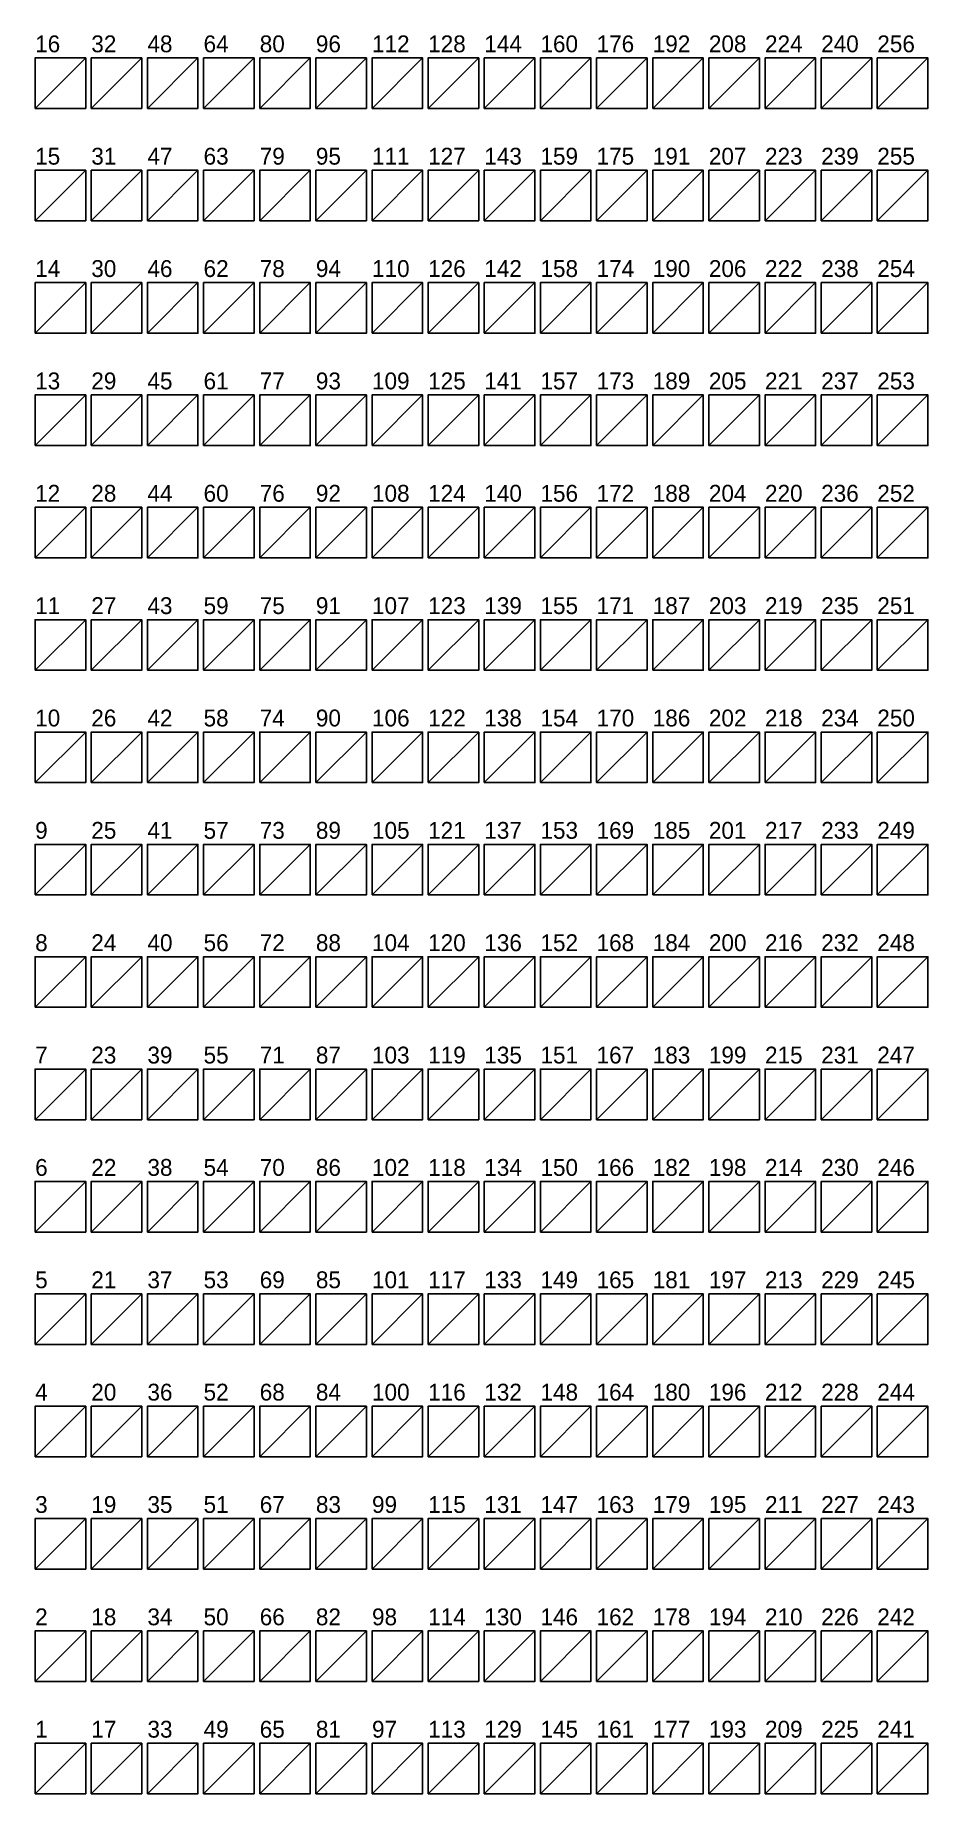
# Model space of a CAD drawing. Header units: metres. Extents: x 1 to 16.9, y 2 to 33.3.
import ezdxf

# ---------------------------------------------------------------- set-up
doc = ezdxf.new("R2010")
doc.units = ezdxf.units.M

msp = doc.modelspace()

# ---------------------------------------------------------------- texts
at = {"color": 255}
for s, p in [('16', (1, 33)), ('32', (2, 33)), ('48', (3, 33)), ('64', (4, 33)), ('80', (5, 33)), ('96', (6, 33)), ('112', (7, 33)), ('128', (8, 33)), ('144', (9, 33)), ('160', (10, 33)), ('176', (11, 33)), ('192', (12, 33)), ('208', (13, 33)), ('224', (14, 33)), ('240', (15, 33)), ('256', (16, 33)), ('31', (2, 31)), ('63', (4, 31)), ('79', (5, 31)), ('95', (6, 31)), ('127', (8, 31)), ('143', (9, 31)), ('159', (10, 31)), ('191', (12, 31)), ('207', (13, 31)), ('223', (14, 31)), ('239', (15, 31)), ('255', (16, 31)), ('15', (1, 31)), ('47', (3, 31)), ('111', (7, 31)), ('175', (11, 31)), ('14', (1, 29)), ('30', (2, 29)), ('46', (3, 29)), ('62', (4, 29)), ('78', (5, 29)), ('94', (6, 29)), ('110', (7, 29)), ('126', (8, 29)), ('142', (9, 29)), ('158', (10, 29)), ('174', (11, 29)), ('190', (12, 29)), ('206', (13, 29)), ('222', (14, 29)), ('238', (15, 29)), ('254', (16, 29)), ('13', (1, 27)), ('29', (2, 27)), ('45', (3, 27)), ('61', (4, 27)), ('77', (5, 27)), ('93', (6, 27)), ('109', (7, 27)), ('125', (8, 27)), ('141', (9, 27)), ('157', (10, 27)), ('173', (11, 27)), ('189', (12, 27)), ('205', (13, 27)), ('221', (14, 27)), ('237', (15, 27)), ('253', (16, 27)), ('12', (1, 25)), ('28', (2, 25)), ('44', (3, 25)), ('60', (4, 25)), ('76', (5, 25)), ('92', (6, 25)), ('108', (7, 25)), ('124', (8, 25)), ('140', (9, 25)), ('156', (10, 25)), ('172', (11, 25)), ('188', (12, 25)), ('204', (13, 25)), ('220', (14, 25)), ('236', (15, 25)), ('252', (16, 25)), ('11', (1, 23)), ('27', (2, 23)), ('43', (3, 23)), ('59', (4, 23)), ('75', (5, 23)), ('91', (6, 23)), ('107', (7, 23)), ('123', (8, 23)), ('139', (9, 23)), ('155', (10, 23)), ('171', (11, 23)), ('187', (12, 23)), ('203', (13, 23)), ('219', (14, 23)), ('235', (15, 23)), ('251', (16, 23)), ('10', (1, 21)), ('26', (2, 21)), ('42', (3, 21)), ('58', (4, 21)), ('74', (5, 21)), ('90', (6, 21)), ('106', (7, 21)), ('122', (8, 21)), ('138', (9, 21)), ('154', (10, 21)), ('170', (11, 21)), ('186', (12, 21)), ('202', (13, 21)), ('218', (14, 21)), ('234', (15, 21)), ('250', (16, 21)), ('9', (1, 19)), ('25', (2, 19)), ('41', (3, 19)), ('57', (4, 19)), ('73', (5, 19)), ('89', (6, 19)), ('105', (7, 19)), ('121', (8, 19)), ('137', (9, 19)), ('153', (10, 19)), ('169', (11, 19)), ('185', (12, 19)), ('201', (13, 19)), ('217', (14, 19)), ('233', (15, 19)), ('249', (16, 19)), ('8', (1, 17)), ('24', (2, 17)), ('40', (3, 17)), ('56', (4, 17)), ('72', (5, 17)), ('88', (6, 17)), ('104', (7, 17)), ('120', (8, 17)), ('136', (9, 17)), ('152', (10, 17)), ('168', (11, 17)), ('184', (12, 17)), ('200', (13, 17)), ('216', (14, 17)), ('232', (15, 17)), ('248', (16, 17)), ('7', (1, 15)), ('23', (2, 15)), ('39', (3, 15)), ('55', (4, 15)), ('71', (5, 15)), ('87', (6, 15)), ('103', (7, 15)), ('119', (8, 15)), ('135', (9, 15)), ('151', (10, 15)), ('167', (11, 15)), ('183', (12, 15)), ('199', (13, 15)), ('215', (14, 15)), ('231', (15, 15)), ('247', (16, 15)), ('6', (1, 13)), ('22', (2, 13)), ('38', (3, 13)), ('54', (4, 13)), ('70', (5, 13)), ('86', (6, 13)), ('102', (7, 13)), ('118', (8, 13)), ('134', (9, 13)), ('150', (10, 13)), ('166', (11, 13)), ('182', (12, 13)), ('198', (13, 13)), ('214', (14, 13)), ('230', (15, 13)), ('246', (16, 13)), ('5', (1, 11)), ('21', (2, 11)), ('37', (3, 11)), ('53', (4, 11)), ('69', (5, 11)), ('85', (6, 11)), ('101', (7, 11)), ('117', (8, 11)), ('133', (9, 11)), ('149', (10, 11)), ('165', (11, 11)), ('181', (12, 11)), ('197', (13, 11)), ('213', (14, 11)), ('229', (15, 11)), ('245', (16, 11)), ('4', (1, 9)), ('20', (2, 9)), ('36', (3, 9)), ('52', (4, 9)), ('68', (5, 9)), ('84', (6, 9)), ('100', (7, 9)), ('116', (8, 9)), ('132', (9, 9)), ('148', (10, 9)), ('164', (11, 9)), ('180', (12, 9)), ('196', (13, 9)), ('212', (14, 9)), ('228', (15, 9)), ('244', (16, 9)), ('3', (1, 7)), ('19', (2, 7)), ('35', (3, 7)), ('51', (4, 7)), ('67', (5, 7)), ('83', (6, 7)), ('99', (7, 7)), ('115', (8, 7)), ('131', (9, 7)), ('147', (10, 7)), ('163', (11, 7)), ('179', (12, 7)), ('195', (13, 7)), ('211', (14, 7)), ('227', (15, 7)), ('243', (16, 7)), ('2', (1, 5)), ('18', (2, 5)), ('34', (3, 5)), ('50', (4, 5)), ('66', (5, 5)), ('82', (6, 5)), ('98', (7, 5)), ('114', (8, 5)), ('130', (9, 5)), ('146', (10, 5)), ('162', (11, 5)), ('178', (12, 5)), ('194', (13, 5)), ('210', (14, 5)), ('226', (15, 5)), ('242', (16, 5)), ('1', (1, 3)), ('17', (2, 3)), ('33', (3, 3)), ('49', (4, 3)), ('65', (5, 3)), ('81', (6, 3)), ('97', (7, 3)), ('113', (8, 3)), ('129', (9, 3)), ('145', (10, 3)), ('161', (11, 3)), ('177', (12, 3)), ('193', (13, 3)), ('209', (14, 3)), ('225', (15, 3)), ('241', (16, 3))]:
    msp.add_text(s, height=0.3, dxfattribs=at).set_placement(p)

# ---------------------------------------------------------------- meshes
at = {"color": 16}
mesh = msp.add_polyface(dxfattribs=at)
corners = [(1, 32), (1.9, 32), (1.9, 32.9), (1, 32.9)]
mesh.append_faces([[corners[k] for k in face] for face in [(0, 1, 2), (0, 2, 3)]], dxfattribs={"color": 16})
at = {"color": 32}
mesh = msp.add_polyface(dxfattribs=at)
corners = [(2, 32), (2.9, 32), (2.9, 32.9), (2, 32.9)]
mesh.append_faces([[corners[k] for k in face] for face in [(0, 1, 2), (0, 2, 3)]], dxfattribs={"color": 32})
at = {"color": 48}
mesh = msp.add_polyface(dxfattribs=at)
corners = [(3, 32), (3.9, 32), (3.9, 32.9), (3, 32.9)]
mesh.append_faces([[corners[k] for k in face] for face in [(0, 1, 2), (0, 2, 3)]], dxfattribs={"color": 48})
at = {"color": 64}
mesh = msp.add_polyface(dxfattribs=at)
corners = [(4, 32), (4.9, 32), (4.9, 32.9), (4, 32.9)]
mesh.append_faces([[corners[k] for k in face] for face in [(0, 1, 2), (0, 2, 3)]], dxfattribs={"color": 64})
at = {"color": 80}
mesh = msp.add_polyface(dxfattribs=at)
corners = [(5, 32), (5.9, 32), (5.9, 32.9), (5, 32.9)]
mesh.append_faces([[corners[k] for k in face] for face in [(0, 1, 2), (0, 2, 3)]], dxfattribs={"color": 80})
at = {"color": 96}
mesh = msp.add_polyface(dxfattribs=at)
corners = [(6, 32), (6.9, 32), (6.9, 32.9), (6, 32.9)]
mesh.append_faces([[corners[k] for k in face] for face in [(0, 1, 2), (0, 2, 3)]], dxfattribs={"color": 96})
at = {"color": 112}
mesh = msp.add_polyface(dxfattribs=at)
corners = [(7, 32), (7.9, 32), (7.9, 32.9), (7, 32.9)]
mesh.append_faces([[corners[k] for k in face] for face in [(0, 1, 2), (0, 2, 3)]], dxfattribs={"color": 112})
at = {"color": 128}
mesh = msp.add_polyface(dxfattribs=at)
corners = [(8, 32), (8.9, 32), (8.9, 32.9), (8, 32.9)]
mesh.append_faces([[corners[k] for k in face] for face in [(0, 1, 2), (0, 2, 3)]], dxfattribs={"color": 128})
at = {"color": 144}
mesh = msp.add_polyface(dxfattribs=at)
corners = [(9, 32), (9.9, 32), (9.9, 32.9), (9, 32.9)]
mesh.append_faces([[corners[k] for k in face] for face in [(0, 1, 2), (0, 2, 3)]], dxfattribs={"color": 144})
at = {"color": 160}
mesh = msp.add_polyface(dxfattribs=at)
corners = [(10, 32), (10.9, 32), (10.9, 32.9), (10, 32.9)]
mesh.append_faces([[corners[k] for k in face] for face in [(0, 1, 2), (0, 2, 3)]], dxfattribs={"color": 160})
at = {"color": 176}
mesh = msp.add_polyface(dxfattribs=at)
corners = [(11, 32), (11.9, 32), (11.9, 32.9), (11, 32.9)]
mesh.append_faces([[corners[k] for k in face] for face in [(0, 1, 2), (0, 2, 3)]], dxfattribs={"color": 176})
at = {"color": 192}
mesh = msp.add_polyface(dxfattribs=at)
corners = [(12, 32), (12.9, 32), (12.9, 32.9), (12, 32.9)]
mesh.append_faces([[corners[k] for k in face] for face in [(0, 1, 2), (0, 2, 3)]], dxfattribs={"color": 192})
at = {"color": 208}
mesh = msp.add_polyface(dxfattribs=at)
corners = [(13, 32), (13.9, 32), (13.9, 32.9), (13, 32.9)]
mesh.append_faces([[corners[k] for k in face] for face in [(0, 1, 2), (0, 2, 3)]], dxfattribs={"color": 208})
at = {"color": 224}
mesh = msp.add_polyface(dxfattribs=at)
corners = [(14, 32), (14.9, 32), (14.9, 32.9), (14, 32.9)]
mesh.append_faces([[corners[k] for k in face] for face in [(0, 1, 2), (0, 2, 3)]], dxfattribs={"color": 224})
at = {"color": 240}
mesh = msp.add_polyface(dxfattribs=at)
corners = [(15, 32), (15.9, 32), (15.9, 32.9), (15, 32.9)]
mesh.append_faces([[corners[k] for k in face] for face in [(0, 1, 2), (0, 2, 3)]], dxfattribs={"color": 240})
mesh = msp.add_polyface()
corners = [(16, 32), (16.9, 32), (16.9, 32.9), (16, 32.9)]
mesh.append_faces([[corners[k] for k in face] for face in [(0, 1, 2), (0, 2, 3)]])
at = {"color": 15}
mesh = msp.add_polyface(dxfattribs=at)
corners = [(1, 30), (1.9, 30), (1.9, 30.9), (1, 30.9)]
mesh.append_faces([[corners[k] for k in face] for face in [(0, 1, 2), (0, 2, 3)]], dxfattribs={"color": 15})
at = {"color": 31}
mesh = msp.add_polyface(dxfattribs=at)
corners = [(2, 30), (2.9, 30), (2.9, 30.9), (2, 30.9)]
mesh.append_faces([[corners[k] for k in face] for face in [(0, 1, 2), (0, 2, 3)]], dxfattribs={"color": 31})
at = {"color": 47}
mesh = msp.add_polyface(dxfattribs=at)
corners = [(3, 30), (3.9, 30), (3.9, 30.9), (3, 30.9)]
mesh.append_faces([[corners[k] for k in face] for face in [(0, 1, 2), (0, 2, 3)]], dxfattribs={"color": 47})
at = {"color": 63}
mesh = msp.add_polyface(dxfattribs=at)
corners = [(4, 30), (4.9, 30), (4.9, 30.9), (4, 30.9)]
mesh.append_faces([[corners[k] for k in face] for face in [(0, 1, 2), (0, 2, 3)]], dxfattribs={"color": 63})
at = {"color": 79}
mesh = msp.add_polyface(dxfattribs=at)
corners = [(5, 30), (5.9, 30), (5.9, 30.9), (5, 30.9)]
mesh.append_faces([[corners[k] for k in face] for face in [(0, 1, 2), (0, 2, 3)]], dxfattribs={"color": 79})
at = {"color": 95}
mesh = msp.add_polyface(dxfattribs=at)
corners = [(6, 30), (6.9, 30), (6.9, 30.9), (6, 30.9)]
mesh.append_faces([[corners[k] for k in face] for face in [(0, 1, 2), (0, 2, 3)]], dxfattribs={"color": 95})
at = {"color": 111}
mesh = msp.add_polyface(dxfattribs=at)
corners = [(7, 30), (7.9, 30), (7.9, 30.9), (7, 30.9)]
mesh.append_faces([[corners[k] for k in face] for face in [(0, 1, 2), (0, 2, 3)]], dxfattribs={"color": 111})
at = {"color": 127}
mesh = msp.add_polyface(dxfattribs=at)
corners = [(8, 30), (8.9, 30), (8.9, 30.9), (8, 30.9)]
mesh.append_faces([[corners[k] for k in face] for face in [(0, 1, 2), (0, 2, 3)]], dxfattribs={"color": 127})
at = {"color": 143}
mesh = msp.add_polyface(dxfattribs=at)
corners = [(9, 30), (9.9, 30), (9.9, 30.9), (9, 30.9)]
mesh.append_faces([[corners[k] for k in face] for face in [(0, 1, 2), (0, 2, 3)]], dxfattribs={"color": 143})
at = {"color": 159}
mesh = msp.add_polyface(dxfattribs=at)
corners = [(10, 30), (10.9, 30), (10.9, 30.9), (10, 30.9)]
mesh.append_faces([[corners[k] for k in face] for face in [(0, 1, 2), (0, 2, 3)]], dxfattribs={"color": 159})
at = {"color": 175}
mesh = msp.add_polyface(dxfattribs=at)
corners = [(11, 30), (11.9, 30), (11.9, 30.9), (11, 30.9)]
mesh.append_faces([[corners[k] for k in face] for face in [(0, 1, 2), (0, 2, 3)]], dxfattribs={"color": 175})
at = {"color": 191}
mesh = msp.add_polyface(dxfattribs=at)
corners = [(12, 30), (12.9, 30), (12.9, 30.9), (12, 30.9)]
mesh.append_faces([[corners[k] for k in face] for face in [(0, 1, 2), (0, 2, 3)]], dxfattribs={"color": 191})
at = {"color": 207}
mesh = msp.add_polyface(dxfattribs=at)
corners = [(13, 30), (13.9, 30), (13.9, 30.9), (13, 30.9)]
mesh.append_faces([[corners[k] for k in face] for face in [(0, 1, 2), (0, 2, 3)]], dxfattribs={"color": 207})
at = {"color": 223}
mesh = msp.add_polyface(dxfattribs=at)
corners = [(14, 30), (14.9, 30), (14.9, 30.9), (14, 30.9)]
mesh.append_faces([[corners[k] for k in face] for face in [(0, 1, 2), (0, 2, 3)]], dxfattribs={"color": 223})
at = {"color": 239}
mesh = msp.add_polyface(dxfattribs=at)
corners = [(15, 30), (15.9, 30), (15.9, 30.9), (15, 30.9)]
mesh.append_faces([[corners[k] for k in face] for face in [(0, 1, 2), (0, 2, 3)]], dxfattribs={"color": 239})
at = {"color": 255}
mesh = msp.add_polyface(dxfattribs=at)
corners = [(16, 30), (16.9, 30), (16.9, 30.9), (16, 30.9)]
mesh.append_faces([[corners[k] for k in face] for face in [(0, 1, 2), (0, 2, 3)]], dxfattribs={"color": 255})
at = {"color": 14}
mesh = msp.add_polyface(dxfattribs=at)
corners = [(1, 28), (1.9, 28), (1.9, 28.9), (1, 28.9)]
mesh.append_faces([[corners[k] for k in face] for face in [(0, 1, 2), (0, 2, 3)]], dxfattribs={"color": 14})
at = {"color": 30}
mesh = msp.add_polyface(dxfattribs=at)
corners = [(2, 28), (2.9, 28), (2.9, 28.9), (2, 28.9)]
mesh.append_faces([[corners[k] for k in face] for face in [(0, 1, 2), (0, 2, 3)]], dxfattribs={"color": 30})
at = {"color": 46}
mesh = msp.add_polyface(dxfattribs=at)
corners = [(3, 28), (3.9, 28), (3.9, 28.9), (3, 28.9)]
mesh.append_faces([[corners[k] for k in face] for face in [(0, 1, 2), (0, 2, 3)]], dxfattribs={"color": 46})
at = {"color": 62}
mesh = msp.add_polyface(dxfattribs=at)
corners = [(4, 28), (4.9, 28), (4.9, 28.9), (4, 28.9)]
mesh.append_faces([[corners[k] for k in face] for face in [(0, 1, 2), (0, 2, 3)]], dxfattribs={"color": 62})
at = {"color": 78}
mesh = msp.add_polyface(dxfattribs=at)
corners = [(5, 28), (5.9, 28), (5.9, 28.9), (5, 28.9)]
mesh.append_faces([[corners[k] for k in face] for face in [(0, 1, 2), (0, 2, 3)]], dxfattribs={"color": 78})
at = {"color": 94}
mesh = msp.add_polyface(dxfattribs=at)
corners = [(6, 28), (6.9, 28), (6.9, 28.9), (6, 28.9)]
mesh.append_faces([[corners[k] for k in face] for face in [(0, 1, 2), (0, 2, 3)]], dxfattribs={"color": 94})
at = {"color": 110}
mesh = msp.add_polyface(dxfattribs=at)
corners = [(7, 28), (7.9, 28), (7.9, 28.9), (7, 28.9)]
mesh.append_faces([[corners[k] for k in face] for face in [(0, 1, 2), (0, 2, 3)]], dxfattribs={"color": 110})
at = {"color": 126}
mesh = msp.add_polyface(dxfattribs=at)
corners = [(8, 28), (8.9, 28), (8.9, 28.9), (8, 28.9)]
mesh.append_faces([[corners[k] for k in face] for face in [(0, 1, 2), (0, 2, 3)]], dxfattribs={"color": 126})
at = {"color": 142}
mesh = msp.add_polyface(dxfattribs=at)
corners = [(9, 28), (9.9, 28), (9.9, 28.9), (9, 28.9)]
mesh.append_faces([[corners[k] for k in face] for face in [(0, 1, 2), (0, 2, 3)]], dxfattribs={"color": 142})
at = {"color": 158}
mesh = msp.add_polyface(dxfattribs=at)
corners = [(10, 28), (10.9, 28), (10.9, 28.9), (10, 28.9)]
mesh.append_faces([[corners[k] for k in face] for face in [(0, 1, 2), (0, 2, 3)]], dxfattribs={"color": 158})
at = {"color": 174}
mesh = msp.add_polyface(dxfattribs=at)
corners = [(11, 28), (11.9, 28), (11.9, 28.9), (11, 28.9)]
mesh.append_faces([[corners[k] for k in face] for face in [(0, 1, 2), (0, 2, 3)]], dxfattribs={"color": 174})
at = {"color": 190}
mesh = msp.add_polyface(dxfattribs=at)
corners = [(12, 28), (12.9, 28), (12.9, 28.9), (12, 28.9)]
mesh.append_faces([[corners[k] for k in face] for face in [(0, 1, 2), (0, 2, 3)]], dxfattribs={"color": 190})
at = {"color": 206}
mesh = msp.add_polyface(dxfattribs=at)
corners = [(13, 28), (13.9, 28), (13.9, 28.9), (13, 28.9)]
mesh.append_faces([[corners[k] for k in face] for face in [(0, 1, 2), (0, 2, 3)]], dxfattribs={"color": 206})
at = {"color": 222}
mesh = msp.add_polyface(dxfattribs=at)
corners = [(14, 28), (14.9, 28), (14.9, 28.9), (14, 28.9)]
mesh.append_faces([[corners[k] for k in face] for face in [(0, 1, 2), (0, 2, 3)]], dxfattribs={"color": 222})
at = {"color": 238}
mesh = msp.add_polyface(dxfattribs=at)
corners = [(15, 28), (15.9, 28), (15.9, 28.9), (15, 28.9)]
mesh.append_faces([[corners[k] for k in face] for face in [(0, 1, 2), (0, 2, 3)]], dxfattribs={"color": 238})
at = {"color": 254}
mesh = msp.add_polyface(dxfattribs=at)
corners = [(16, 28), (16.9, 28), (16.9, 28.9), (16, 28.9)]
mesh.append_faces([[corners[k] for k in face] for face in [(0, 1, 2), (0, 2, 3)]], dxfattribs={"color": 254})
at = {"color": 13}
mesh = msp.add_polyface(dxfattribs=at)
corners = [(1, 26), (1.9, 26), (1.9, 26.9), (1, 26.9)]
mesh.append_faces([[corners[k] for k in face] for face in [(0, 1, 2), (0, 2, 3)]], dxfattribs={"color": 13})
at = {"color": 29}
mesh = msp.add_polyface(dxfattribs=at)
corners = [(2, 26), (2.9, 26), (2.9, 26.9), (2, 26.9)]
mesh.append_faces([[corners[k] for k in face] for face in [(0, 1, 2), (0, 2, 3)]], dxfattribs={"color": 29})
at = {"color": 45}
mesh = msp.add_polyface(dxfattribs=at)
corners = [(3, 26), (3.9, 26), (3.9, 26.9), (3, 26.9)]
mesh.append_faces([[corners[k] for k in face] for face in [(0, 1, 2), (0, 2, 3)]], dxfattribs={"color": 45})
at = {"color": 61}
mesh = msp.add_polyface(dxfattribs=at)
corners = [(4, 26), (4.9, 26), (4.9, 26.9), (4, 26.9)]
mesh.append_faces([[corners[k] for k in face] for face in [(0, 1, 2), (0, 2, 3)]], dxfattribs={"color": 61})
at = {"color": 77}
mesh = msp.add_polyface(dxfattribs=at)
corners = [(5, 26), (5.9, 26), (5.9, 26.9), (5, 26.9)]
mesh.append_faces([[corners[k] for k in face] for face in [(0, 1, 2), (0, 2, 3)]], dxfattribs={"color": 77})
at = {"color": 93}
mesh = msp.add_polyface(dxfattribs=at)
corners = [(6, 26), (6.9, 26), (6.9, 26.9), (6, 26.9)]
mesh.append_faces([[corners[k] for k in face] for face in [(0, 1, 2), (0, 2, 3)]], dxfattribs={"color": 93})
at = {"color": 109}
mesh = msp.add_polyface(dxfattribs=at)
corners = [(7, 26), (7.9, 26), (7.9, 26.9), (7, 26.9)]
mesh.append_faces([[corners[k] for k in face] for face in [(0, 1, 2), (0, 2, 3)]], dxfattribs={"color": 109})
at = {"color": 125}
mesh = msp.add_polyface(dxfattribs=at)
corners = [(8, 26), (8.9, 26), (8.9, 26.9), (8, 26.9)]
mesh.append_faces([[corners[k] for k in face] for face in [(0, 1, 2), (0, 2, 3)]], dxfattribs={"color": 125})
at = {"color": 141}
mesh = msp.add_polyface(dxfattribs=at)
corners = [(9, 26), (9.9, 26), (9.9, 26.9), (9, 26.9)]
mesh.append_faces([[corners[k] for k in face] for face in [(0, 1, 2), (0, 2, 3)]], dxfattribs={"color": 141})
at = {"color": 157}
mesh = msp.add_polyface(dxfattribs=at)
corners = [(10, 26), (10.9, 26), (10.9, 26.9), (10, 26.9)]
mesh.append_faces([[corners[k] for k in face] for face in [(0, 1, 2), (0, 2, 3)]], dxfattribs={"color": 157})
at = {"color": 173}
mesh = msp.add_polyface(dxfattribs=at)
corners = [(11, 26), (11.9, 26), (11.9, 26.9), (11, 26.9)]
mesh.append_faces([[corners[k] for k in face] for face in [(0, 1, 2), (0, 2, 3)]], dxfattribs={"color": 173})
at = {"color": 189}
mesh = msp.add_polyface(dxfattribs=at)
corners = [(12, 26), (12.9, 26), (12.9, 26.9), (12, 26.9)]
mesh.append_faces([[corners[k] for k in face] for face in [(0, 1, 2), (0, 2, 3)]], dxfattribs={"color": 189})
at = {"color": 205}
mesh = msp.add_polyface(dxfattribs=at)
corners = [(13, 26), (13.9, 26), (13.9, 26.9), (13, 26.9)]
mesh.append_faces([[corners[k] for k in face] for face in [(0, 1, 2), (0, 2, 3)]], dxfattribs={"color": 205})
at = {"color": 221}
mesh = msp.add_polyface(dxfattribs=at)
corners = [(14, 26), (14.9, 26), (14.9, 26.9), (14, 26.9)]
mesh.append_faces([[corners[k] for k in face] for face in [(0, 1, 2), (0, 2, 3)]], dxfattribs={"color": 221})
at = {"color": 237}
mesh = msp.add_polyface(dxfattribs=at)
corners = [(15, 26), (15.9, 26), (15.9, 26.9), (15, 26.9)]
mesh.append_faces([[corners[k] for k in face] for face in [(0, 1, 2), (0, 2, 3)]], dxfattribs={"color": 237})
at = {"color": 253}
mesh = msp.add_polyface(dxfattribs=at)
corners = [(16, 26), (16.9, 26), (16.9, 26.9), (16, 26.9)]
mesh.append_faces([[corners[k] for k in face] for face in [(0, 1, 2), (0, 2, 3)]], dxfattribs={"color": 253})
at = {"color": 12}
mesh = msp.add_polyface(dxfattribs=at)
corners = [(1, 24), (1.9, 24), (1.9, 24.9), (1, 24.9)]
mesh.append_faces([[corners[k] for k in face] for face in [(0, 1, 2), (0, 2, 3)]], dxfattribs={"color": 12})
at = {"color": 28}
mesh = msp.add_polyface(dxfattribs=at)
corners = [(2, 24), (2.9, 24), (2.9, 24.9), (2, 24.9)]
mesh.append_faces([[corners[k] for k in face] for face in [(0, 1, 2), (0, 2, 3)]], dxfattribs={"color": 28})
at = {"color": 44}
mesh = msp.add_polyface(dxfattribs=at)
corners = [(3, 24), (3.9, 24), (3.9, 24.9), (3, 24.9)]
mesh.append_faces([[corners[k] for k in face] for face in [(0, 1, 2), (0, 2, 3)]], dxfattribs={"color": 44})
at = {"color": 60}
mesh = msp.add_polyface(dxfattribs=at)
corners = [(4, 24), (4.9, 24), (4.9, 24.9), (4, 24.9)]
mesh.append_faces([[corners[k] for k in face] for face in [(0, 1, 2), (0, 2, 3)]], dxfattribs={"color": 60})
at = {"color": 76}
mesh = msp.add_polyface(dxfattribs=at)
corners = [(5, 24), (5.9, 24), (5.9, 24.9), (5, 24.9)]
mesh.append_faces([[corners[k] for k in face] for face in [(0, 1, 2), (0, 2, 3)]], dxfattribs={"color": 76})
at = {"color": 92}
mesh = msp.add_polyface(dxfattribs=at)
corners = [(6, 24), (6.9, 24), (6.9, 24.9), (6, 24.9)]
mesh.append_faces([[corners[k] for k in face] for face in [(0, 1, 2), (0, 2, 3)]], dxfattribs={"color": 92})
at = {"color": 108}
mesh = msp.add_polyface(dxfattribs=at)
corners = [(7, 24), (7.9, 24), (7.9, 24.9), (7, 24.9)]
mesh.append_faces([[corners[k] for k in face] for face in [(0, 1, 2), (0, 2, 3)]], dxfattribs={"color": 108})
at = {"color": 124}
mesh = msp.add_polyface(dxfattribs=at)
corners = [(8, 24), (8.9, 24), (8.9, 24.9), (8, 24.9)]
mesh.append_faces([[corners[k] for k in face] for face in [(0, 1, 2), (0, 2, 3)]], dxfattribs={"color": 124})
at = {"color": 140}
mesh = msp.add_polyface(dxfattribs=at)
corners = [(9, 24), (9.9, 24), (9.9, 24.9), (9, 24.9)]
mesh.append_faces([[corners[k] for k in face] for face in [(0, 1, 2), (0, 2, 3)]], dxfattribs={"color": 140})
at = {"color": 156}
mesh = msp.add_polyface(dxfattribs=at)
corners = [(10, 24), (10.9, 24), (10.9, 24.9), (10, 24.9)]
mesh.append_faces([[corners[k] for k in face] for face in [(0, 1, 2), (0, 2, 3)]], dxfattribs={"color": 156})
at = {"color": 172}
mesh = msp.add_polyface(dxfattribs=at)
corners = [(11, 24), (11.9, 24), (11.9, 24.9), (11, 24.9)]
mesh.append_faces([[corners[k] for k in face] for face in [(0, 1, 2), (0, 2, 3)]], dxfattribs={"color": 172})
at = {"color": 188}
mesh = msp.add_polyface(dxfattribs=at)
corners = [(12, 24), (12.9, 24), (12.9, 24.9), (12, 24.9)]
mesh.append_faces([[corners[k] for k in face] for face in [(0, 1, 2), (0, 2, 3)]], dxfattribs={"color": 188})
at = {"color": 204}
mesh = msp.add_polyface(dxfattribs=at)
corners = [(13, 24), (13.9, 24), (13.9, 24.9), (13, 24.9)]
mesh.append_faces([[corners[k] for k in face] for face in [(0, 1, 2), (0, 2, 3)]], dxfattribs={"color": 204})
at = {"color": 220}
mesh = msp.add_polyface(dxfattribs=at)
corners = [(14, 24), (14.9, 24), (14.9, 24.9), (14, 24.9)]
mesh.append_faces([[corners[k] for k in face] for face in [(0, 1, 2), (0, 2, 3)]], dxfattribs={"color": 220})
at = {"color": 236}
mesh = msp.add_polyface(dxfattribs=at)
corners = [(15, 24), (15.9, 24), (15.9, 24.9), (15, 24.9)]
mesh.append_faces([[corners[k] for k in face] for face in [(0, 1, 2), (0, 2, 3)]], dxfattribs={"color": 236})
at = {"color": 252}
mesh = msp.add_polyface(dxfattribs=at)
corners = [(16, 24), (16.9, 24), (16.9, 24.9), (16, 24.9)]
mesh.append_faces([[corners[k] for k in face] for face in [(0, 1, 2), (0, 2, 3)]], dxfattribs={"color": 252})
at = {"color": 11}
mesh = msp.add_polyface(dxfattribs=at)
corners = [(1, 22), (1.9, 22), (1.9, 22.9), (1, 22.9)]
mesh.append_faces([[corners[k] for k in face] for face in [(0, 1, 2), (0, 2, 3)]], dxfattribs={"color": 11})
at = {"color": 27}
mesh = msp.add_polyface(dxfattribs=at)
corners = [(2, 22), (2.9, 22), (2.9, 22.9), (2, 22.9)]
mesh.append_faces([[corners[k] for k in face] for face in [(0, 1, 2), (0, 2, 3)]], dxfattribs={"color": 27})
at = {"color": 43}
mesh = msp.add_polyface(dxfattribs=at)
corners = [(3, 22), (3.9, 22), (3.9, 22.9), (3, 22.9)]
mesh.append_faces([[corners[k] for k in face] for face in [(0, 1, 2), (0, 2, 3)]], dxfattribs={"color": 43})
at = {"color": 59}
mesh = msp.add_polyface(dxfattribs=at)
corners = [(4, 22), (4.9, 22), (4.9, 22.9), (4, 22.9)]
mesh.append_faces([[corners[k] for k in face] for face in [(0, 1, 2), (0, 2, 3)]], dxfattribs={"color": 59})
at = {"color": 75}
mesh = msp.add_polyface(dxfattribs=at)
corners = [(5, 22), (5.9, 22), (5.9, 22.9), (5, 22.9)]
mesh.append_faces([[corners[k] for k in face] for face in [(0, 1, 2), (0, 2, 3)]], dxfattribs={"color": 75})
at = {"color": 91}
mesh = msp.add_polyface(dxfattribs=at)
corners = [(6, 22), (6.9, 22), (6.9, 22.9), (6, 22.9)]
mesh.append_faces([[corners[k] for k in face] for face in [(0, 1, 2), (0, 2, 3)]], dxfattribs={"color": 91})
at = {"color": 107}
mesh = msp.add_polyface(dxfattribs=at)
corners = [(7, 22), (7.9, 22), (7.9, 22.9), (7, 22.9)]
mesh.append_faces([[corners[k] for k in face] for face in [(0, 1, 2), (0, 2, 3)]], dxfattribs={"color": 107})
at = {"color": 123}
mesh = msp.add_polyface(dxfattribs=at)
corners = [(8, 22), (8.9, 22), (8.9, 22.9), (8, 22.9)]
mesh.append_faces([[corners[k] for k in face] for face in [(0, 1, 2), (0, 2, 3)]], dxfattribs={"color": 123})
at = {"color": 139}
mesh = msp.add_polyface(dxfattribs=at)
corners = [(9, 22), (9.9, 22), (9.9, 22.9), (9, 22.9)]
mesh.append_faces([[corners[k] for k in face] for face in [(0, 1, 2), (0, 2, 3)]], dxfattribs={"color": 139})
at = {"color": 155}
mesh = msp.add_polyface(dxfattribs=at)
corners = [(10, 22), (10.9, 22), (10.9, 22.9), (10, 22.9)]
mesh.append_faces([[corners[k] for k in face] for face in [(0, 1, 2), (0, 2, 3)]], dxfattribs={"color": 155})
at = {"color": 171}
mesh = msp.add_polyface(dxfattribs=at)
corners = [(11, 22), (11.9, 22), (11.9, 22.9), (11, 22.9)]
mesh.append_faces([[corners[k] for k in face] for face in [(0, 1, 2), (0, 2, 3)]], dxfattribs={"color": 171})
at = {"color": 187}
mesh = msp.add_polyface(dxfattribs=at)
corners = [(12, 22), (12.9, 22), (12.9, 22.9), (12, 22.9)]
mesh.append_faces([[corners[k] for k in face] for face in [(0, 1, 2), (0, 2, 3)]], dxfattribs={"color": 187})
at = {"color": 203}
mesh = msp.add_polyface(dxfattribs=at)
corners = [(13, 22), (13.9, 22), (13.9, 22.9), (13, 22.9)]
mesh.append_faces([[corners[k] for k in face] for face in [(0, 1, 2), (0, 2, 3)]], dxfattribs={"color": 203})
at = {"color": 219}
mesh = msp.add_polyface(dxfattribs=at)
corners = [(14, 22), (14.9, 22), (14.9, 22.9), (14, 22.9)]
mesh.append_faces([[corners[k] for k in face] for face in [(0, 1, 2), (0, 2, 3)]], dxfattribs={"color": 219})
at = {"color": 235}
mesh = msp.add_polyface(dxfattribs=at)
corners = [(15, 22), (15.9, 22), (15.9, 22.9), (15, 22.9)]
mesh.append_faces([[corners[k] for k in face] for face in [(0, 1, 2), (0, 2, 3)]], dxfattribs={"color": 235})
at = {"color": 251}
mesh = msp.add_polyface(dxfattribs=at)
corners = [(16, 22), (16.9, 22), (16.9, 22.9), (16, 22.9)]
mesh.append_faces([[corners[k] for k in face] for face in [(0, 1, 2), (0, 2, 3)]], dxfattribs={"color": 251})
at = {"color": 10}
mesh = msp.add_polyface(dxfattribs=at)
corners = [(1, 20), (1.9, 20), (1.9, 20.9), (1, 20.9)]
mesh.append_faces([[corners[k] for k in face] for face in [(0, 1, 2), (0, 2, 3)]], dxfattribs={"color": 10})
at = {"color": 26}
mesh = msp.add_polyface(dxfattribs=at)
corners = [(2, 20), (2.9, 20), (2.9, 20.9), (2, 20.9)]
mesh.append_faces([[corners[k] for k in face] for face in [(0, 1, 2), (0, 2, 3)]], dxfattribs={"color": 26})
at = {"color": 42}
mesh = msp.add_polyface(dxfattribs=at)
corners = [(3, 20), (3.9, 20), (3.9, 20.9), (3, 20.9)]
mesh.append_faces([[corners[k] for k in face] for face in [(0, 1, 2), (0, 2, 3)]], dxfattribs={"color": 42})
at = {"color": 58}
mesh = msp.add_polyface(dxfattribs=at)
corners = [(4, 20), (4.9, 20), (4.9, 20.9), (4, 20.9)]
mesh.append_faces([[corners[k] for k in face] for face in [(0, 1, 2), (0, 2, 3)]], dxfattribs={"color": 58})
at = {"color": 74}
mesh = msp.add_polyface(dxfattribs=at)
corners = [(5, 20), (5.9, 20), (5.9, 20.9), (5, 20.9)]
mesh.append_faces([[corners[k] for k in face] for face in [(0, 1, 2), (0, 2, 3)]], dxfattribs={"color": 74})
at = {"color": 90}
mesh = msp.add_polyface(dxfattribs=at)
corners = [(6, 20), (6.9, 20), (6.9, 20.9), (6, 20.9)]
mesh.append_faces([[corners[k] for k in face] for face in [(0, 1, 2), (0, 2, 3)]], dxfattribs={"color": 90})
at = {"color": 106}
mesh = msp.add_polyface(dxfattribs=at)
corners = [(7, 20), (7.9, 20), (7.9, 20.9), (7, 20.9)]
mesh.append_faces([[corners[k] for k in face] for face in [(0, 1, 2), (0, 2, 3)]], dxfattribs={"color": 106})
at = {"color": 122}
mesh = msp.add_polyface(dxfattribs=at)
corners = [(8, 20), (8.9, 20), (8.9, 20.9), (8, 20.9)]
mesh.append_faces([[corners[k] for k in face] for face in [(0, 1, 2), (0, 2, 3)]], dxfattribs={"color": 122})
at = {"color": 138}
mesh = msp.add_polyface(dxfattribs=at)
corners = [(9, 20), (9.9, 20), (9.9, 20.9), (9, 20.9)]
mesh.append_faces([[corners[k] for k in face] for face in [(0, 1, 2), (0, 2, 3)]], dxfattribs={"color": 138})
at = {"color": 154}
mesh = msp.add_polyface(dxfattribs=at)
corners = [(10, 20), (10.9, 20), (10.9, 20.9), (10, 20.9)]
mesh.append_faces([[corners[k] for k in face] for face in [(0, 1, 2), (0, 2, 3)]], dxfattribs={"color": 154})
at = {"color": 170}
mesh = msp.add_polyface(dxfattribs=at)
corners = [(11, 20), (11.9, 20), (11.9, 20.9), (11, 20.9)]
mesh.append_faces([[corners[k] for k in face] for face in [(0, 1, 2), (0, 2, 3)]], dxfattribs={"color": 170})
at = {"color": 186}
mesh = msp.add_polyface(dxfattribs=at)
corners = [(12, 20), (12.9, 20), (12.9, 20.9), (12, 20.9)]
mesh.append_faces([[corners[k] for k in face] for face in [(0, 1, 2), (0, 2, 3)]], dxfattribs={"color": 186})
at = {"color": 202}
mesh = msp.add_polyface(dxfattribs=at)
corners = [(13, 20), (13.9, 20), (13.9, 20.9), (13, 20.9)]
mesh.append_faces([[corners[k] for k in face] for face in [(0, 1, 2), (0, 2, 3)]], dxfattribs={"color": 202})
at = {"color": 218}
mesh = msp.add_polyface(dxfattribs=at)
corners = [(14, 20), (14.9, 20), (14.9, 20.9), (14, 20.9)]
mesh.append_faces([[corners[k] for k in face] for face in [(0, 1, 2), (0, 2, 3)]], dxfattribs={"color": 218})
at = {"color": 234}
mesh = msp.add_polyface(dxfattribs=at)
corners = [(15, 20), (15.9, 20), (15.9, 20.9), (15, 20.9)]
mesh.append_faces([[corners[k] for k in face] for face in [(0, 1, 2), (0, 2, 3)]], dxfattribs={"color": 234})
at = {"color": 250}
mesh = msp.add_polyface(dxfattribs=at)
corners = [(16, 20), (16.9, 20), (16.9, 20.9), (16, 20.9)]
mesh.append_faces([[corners[k] for k in face] for face in [(0, 1, 2), (0, 2, 3)]], dxfattribs={"color": 250})
at = {"color": 9}
mesh = msp.add_polyface(dxfattribs=at)
corners = [(1, 18), (1.9, 18), (1.9, 18.9), (1, 18.9)]
mesh.append_faces([[corners[k] for k in face] for face in [(0, 1, 2), (0, 2, 3)]], dxfattribs={"color": 9})
at = {"color": 25}
mesh = msp.add_polyface(dxfattribs=at)
corners = [(2, 18), (2.9, 18), (2.9, 18.9), (2, 18.9)]
mesh.append_faces([[corners[k] for k in face] for face in [(0, 1, 2), (0, 2, 3)]], dxfattribs={"color": 25})
at = {"color": 41}
mesh = msp.add_polyface(dxfattribs=at)
corners = [(3, 18), (3.9, 18), (3.9, 18.9), (3, 18.9)]
mesh.append_faces([[corners[k] for k in face] for face in [(0, 1, 2), (0, 2, 3)]], dxfattribs={"color": 41})
at = {"color": 57}
mesh = msp.add_polyface(dxfattribs=at)
corners = [(4, 18), (4.9, 18), (4.9, 18.9), (4, 18.9)]
mesh.append_faces([[corners[k] for k in face] for face in [(0, 1, 2), (0, 2, 3)]], dxfattribs={"color": 57})
at = {"color": 73}
mesh = msp.add_polyface(dxfattribs=at)
corners = [(5, 18), (5.9, 18), (5.9, 18.9), (5, 18.9)]
mesh.append_faces([[corners[k] for k in face] for face in [(0, 1, 2), (0, 2, 3)]], dxfattribs={"color": 73})
at = {"color": 89}
mesh = msp.add_polyface(dxfattribs=at)
corners = [(6, 18), (6.9, 18), (6.9, 18.9), (6, 18.9)]
mesh.append_faces([[corners[k] for k in face] for face in [(0, 1, 2), (0, 2, 3)]], dxfattribs={"color": 89})
at = {"color": 105}
mesh = msp.add_polyface(dxfattribs=at)
corners = [(7, 18), (7.9, 18), (7.9, 18.9), (7, 18.9)]
mesh.append_faces([[corners[k] for k in face] for face in [(0, 1, 2), (0, 2, 3)]], dxfattribs={"color": 105})
at = {"color": 121}
mesh = msp.add_polyface(dxfattribs=at)
corners = [(8, 18), (8.9, 18), (8.9, 18.9), (8, 18.9)]
mesh.append_faces([[corners[k] for k in face] for face in [(0, 1, 2), (0, 2, 3)]], dxfattribs={"color": 121})
at = {"color": 137}
mesh = msp.add_polyface(dxfattribs=at)
corners = [(9, 18), (9.9, 18), (9.9, 18.9), (9, 18.9)]
mesh.append_faces([[corners[k] for k in face] for face in [(0, 1, 2), (0, 2, 3)]], dxfattribs={"color": 137})
at = {"color": 153}
mesh = msp.add_polyface(dxfattribs=at)
corners = [(10, 18), (10.9, 18), (10.9, 18.9), (10, 18.9)]
mesh.append_faces([[corners[k] for k in face] for face in [(0, 1, 2), (0, 2, 3)]], dxfattribs={"color": 153})
at = {"color": 169}
mesh = msp.add_polyface(dxfattribs=at)
corners = [(11, 18), (11.9, 18), (11.9, 18.9), (11, 18.9)]
mesh.append_faces([[corners[k] for k in face] for face in [(0, 1, 2), (0, 2, 3)]], dxfattribs={"color": 169})
at = {"color": 185}
mesh = msp.add_polyface(dxfattribs=at)
corners = [(12, 18), (12.9, 18), (12.9, 18.9), (12, 18.9)]
mesh.append_faces([[corners[k] for k in face] for face in [(0, 1, 2), (0, 2, 3)]], dxfattribs={"color": 185})
at = {"color": 201}
mesh = msp.add_polyface(dxfattribs=at)
corners = [(13, 18), (13.9, 18), (13.9, 18.9), (13, 18.9)]
mesh.append_faces([[corners[k] for k in face] for face in [(0, 1, 2), (0, 2, 3)]], dxfattribs={"color": 201})
at = {"color": 217}
mesh = msp.add_polyface(dxfattribs=at)
corners = [(14, 18), (14.9, 18), (14.9, 18.9), (14, 18.9)]
mesh.append_faces([[corners[k] for k in face] for face in [(0, 1, 2), (0, 2, 3)]], dxfattribs={"color": 217})
at = {"color": 233}
mesh = msp.add_polyface(dxfattribs=at)
corners = [(15, 18), (15.9, 18), (15.9, 18.9), (15, 18.9)]
mesh.append_faces([[corners[k] for k in face] for face in [(0, 1, 2), (0, 2, 3)]], dxfattribs={"color": 233})
at = {"color": 249}
mesh = msp.add_polyface(dxfattribs=at)
corners = [(16, 18), (16.9, 18), (16.9, 18.9), (16, 18.9)]
mesh.append_faces([[corners[k] for k in face] for face in [(0, 1, 2), (0, 2, 3)]], dxfattribs={"color": 249})
at = {"color": 8}
mesh = msp.add_polyface(dxfattribs=at)
corners = [(1, 16), (1.9, 16), (1.9, 16.9), (1, 16.9)]
mesh.append_faces([[corners[k] for k in face] for face in [(0, 1, 2), (0, 2, 3)]], dxfattribs={"color": 8})
at = {"color": 24}
mesh = msp.add_polyface(dxfattribs=at)
corners = [(2, 16), (2.9, 16), (2.9, 16.9), (2, 16.9)]
mesh.append_faces([[corners[k] for k in face] for face in [(0, 1, 2), (0, 2, 3)]], dxfattribs={"color": 24})
at = {"color": 40}
mesh = msp.add_polyface(dxfattribs=at)
corners = [(3, 16), (3.9, 16), (3.9, 16.9), (3, 16.9)]
mesh.append_faces([[corners[k] for k in face] for face in [(0, 1, 2), (0, 2, 3)]], dxfattribs={"color": 40})
at = {"color": 56}
mesh = msp.add_polyface(dxfattribs=at)
corners = [(4, 16), (4.9, 16), (4.9, 16.9), (4, 16.9)]
mesh.append_faces([[corners[k] for k in face] for face in [(0, 1, 2), (0, 2, 3)]], dxfattribs={"color": 56})
at = {"color": 72}
mesh = msp.add_polyface(dxfattribs=at)
corners = [(5, 16), (5.9, 16), (5.9, 16.9), (5, 16.9)]
mesh.append_faces([[corners[k] for k in face] for face in [(0, 1, 2), (0, 2, 3)]], dxfattribs={"color": 72})
at = {"color": 88}
mesh = msp.add_polyface(dxfattribs=at)
corners = [(6, 16), (6.9, 16), (6.9, 16.9), (6, 16.9)]
mesh.append_faces([[corners[k] for k in face] for face in [(0, 1, 2), (0, 2, 3)]], dxfattribs={"color": 88})
at = {"color": 104}
mesh = msp.add_polyface(dxfattribs=at)
corners = [(7, 16), (7.9, 16), (7.9, 16.9), (7, 16.9)]
mesh.append_faces([[corners[k] for k in face] for face in [(0, 1, 2), (0, 2, 3)]], dxfattribs={"color": 104})
at = {"color": 120}
mesh = msp.add_polyface(dxfattribs=at)
corners = [(8, 16), (8.9, 16), (8.9, 16.9), (8, 16.9)]
mesh.append_faces([[corners[k] for k in face] for face in [(0, 1, 2), (0, 2, 3)]], dxfattribs={"color": 120})
at = {"color": 136}
mesh = msp.add_polyface(dxfattribs=at)
corners = [(9, 16), (9.9, 16), (9.9, 16.9), (9, 16.9)]
mesh.append_faces([[corners[k] for k in face] for face in [(0, 1, 2), (0, 2, 3)]], dxfattribs={"color": 136})
at = {"color": 152}
mesh = msp.add_polyface(dxfattribs=at)
corners = [(10, 16), (10.9, 16), (10.9, 16.9), (10, 16.9)]
mesh.append_faces([[corners[k] for k in face] for face in [(0, 1, 2), (0, 2, 3)]], dxfattribs={"color": 152})
at = {"color": 168}
mesh = msp.add_polyface(dxfattribs=at)
corners = [(11, 16), (11.9, 16), (11.9, 16.9), (11, 16.9)]
mesh.append_faces([[corners[k] for k in face] for face in [(0, 1, 2), (0, 2, 3)]], dxfattribs={"color": 168})
at = {"color": 184}
mesh = msp.add_polyface(dxfattribs=at)
corners = [(12, 16), (12.9, 16), (12.9, 16.9), (12, 16.9)]
mesh.append_faces([[corners[k] for k in face] for face in [(0, 1, 2), (0, 2, 3)]], dxfattribs={"color": 184})
at = {"color": 200}
mesh = msp.add_polyface(dxfattribs=at)
corners = [(13, 16), (13.9, 16), (13.9, 16.9), (13, 16.9)]
mesh.append_faces([[corners[k] for k in face] for face in [(0, 1, 2), (0, 2, 3)]], dxfattribs={"color": 200})
at = {"color": 216}
mesh = msp.add_polyface(dxfattribs=at)
corners = [(14, 16), (14.9, 16), (14.9, 16.9), (14, 16.9)]
mesh.append_faces([[corners[k] for k in face] for face in [(0, 1, 2), (0, 2, 3)]], dxfattribs={"color": 216})
at = {"color": 232}
mesh = msp.add_polyface(dxfattribs=at)
corners = [(15, 16), (15.9, 16), (15.9, 16.9), (15, 16.9)]
mesh.append_faces([[corners[k] for k in face] for face in [(0, 1, 2), (0, 2, 3)]], dxfattribs={"color": 232})
at = {"color": 248}
mesh = msp.add_polyface(dxfattribs=at)
corners = [(16, 16), (16.9, 16), (16.9, 16.9), (16, 16.9)]
mesh.append_faces([[corners[k] for k in face] for face in [(0, 1, 2), (0, 2, 3)]], dxfattribs={"color": 248})
at = {"color": 7}
mesh = msp.add_polyface(dxfattribs=at)
corners = [(1, 14), (1.9, 14), (1.9, 14.9), (1, 14.9)]
mesh.append_faces([[corners[k] for k in face] for face in [(0, 1, 2), (0, 2, 3)]], dxfattribs={"color": 7})
at = {"color": 23}
mesh = msp.add_polyface(dxfattribs=at)
corners = [(2, 14), (2.9, 14), (2.9, 14.9), (2, 14.9)]
mesh.append_faces([[corners[k] for k in face] for face in [(0, 1, 2), (0, 2, 3)]], dxfattribs={"color": 23})
at = {"color": 39}
mesh = msp.add_polyface(dxfattribs=at)
corners = [(3, 14), (3.9, 14), (3.9, 14.9), (3, 14.9)]
mesh.append_faces([[corners[k] for k in face] for face in [(0, 1, 2), (0, 2, 3)]], dxfattribs={"color": 39})
at = {"color": 55}
mesh = msp.add_polyface(dxfattribs=at)
corners = [(4, 14), (4.9, 14), (4.9, 14.9), (4, 14.9)]
mesh.append_faces([[corners[k] for k in face] for face in [(0, 1, 2), (0, 2, 3)]], dxfattribs={"color": 55})
at = {"color": 71}
mesh = msp.add_polyface(dxfattribs=at)
corners = [(5, 14), (5.9, 14), (5.9, 14.9), (5, 14.9)]
mesh.append_faces([[corners[k] for k in face] for face in [(0, 1, 2), (0, 2, 3)]], dxfattribs={"color": 71})
at = {"color": 87}
mesh = msp.add_polyface(dxfattribs=at)
corners = [(6, 14), (6.9, 14), (6.9, 14.9), (6, 14.9)]
mesh.append_faces([[corners[k] for k in face] for face in [(0, 1, 2), (0, 2, 3)]], dxfattribs={"color": 87})
at = {"color": 103}
mesh = msp.add_polyface(dxfattribs=at)
corners = [(7, 14), (7.9, 14), (7.9, 14.9), (7, 14.9)]
mesh.append_faces([[corners[k] for k in face] for face in [(0, 1, 2), (0, 2, 3)]], dxfattribs={"color": 103})
at = {"color": 119}
mesh = msp.add_polyface(dxfattribs=at)
corners = [(8, 14), (8.9, 14), (8.9, 14.9), (8, 14.9)]
mesh.append_faces([[corners[k] for k in face] for face in [(0, 1, 2), (0, 2, 3)]], dxfattribs={"color": 119})
at = {"color": 135}
mesh = msp.add_polyface(dxfattribs=at)
corners = [(9, 14), (9.9, 14), (9.9, 14.9), (9, 14.9)]
mesh.append_faces([[corners[k] for k in face] for face in [(0, 1, 2), (0, 2, 3)]], dxfattribs={"color": 135})
at = {"color": 151}
mesh = msp.add_polyface(dxfattribs=at)
corners = [(10, 14), (10.9, 14), (10.9, 14.9), (10, 14.9)]
mesh.append_faces([[corners[k] for k in face] for face in [(0, 1, 2), (0, 2, 3)]], dxfattribs={"color": 151})
at = {"color": 167}
mesh = msp.add_polyface(dxfattribs=at)
corners = [(11, 14), (11.9, 14), (11.9, 14.9), (11, 14.9)]
mesh.append_faces([[corners[k] for k in face] for face in [(0, 1, 2), (0, 2, 3)]], dxfattribs={"color": 167})
at = {"color": 183}
mesh = msp.add_polyface(dxfattribs=at)
corners = [(12, 14), (12.9, 14), (12.9, 14.9), (12, 14.9)]
mesh.append_faces([[corners[k] for k in face] for face in [(0, 1, 2), (0, 2, 3)]], dxfattribs={"color": 183})
at = {"color": 199}
mesh = msp.add_polyface(dxfattribs=at)
corners = [(13, 14), (13.9, 14), (13.9, 14.9), (13, 14.9)]
mesh.append_faces([[corners[k] for k in face] for face in [(0, 1, 2), (0, 2, 3)]], dxfattribs={"color": 199})
at = {"color": 215}
mesh = msp.add_polyface(dxfattribs=at)
corners = [(14, 14), (14.9, 14), (14.9, 14.9), (14, 14.9)]
mesh.append_faces([[corners[k] for k in face] for face in [(0, 1, 2), (0, 2, 3)]], dxfattribs={"color": 215})
at = {"color": 231}
mesh = msp.add_polyface(dxfattribs=at)
corners = [(15, 14), (15.9, 14), (15.9, 14.9), (15, 14.9)]
mesh.append_faces([[corners[k] for k in face] for face in [(0, 1, 2), (0, 2, 3)]], dxfattribs={"color": 231})
at = {"color": 247}
mesh = msp.add_polyface(dxfattribs=at)
corners = [(16, 14), (16.9, 14), (16.9, 14.9), (16, 14.9)]
mesh.append_faces([[corners[k] for k in face] for face in [(0, 1, 2), (0, 2, 3)]], dxfattribs={"color": 247})
at = {"color": 6}
mesh = msp.add_polyface(dxfattribs=at)
corners = [(1, 12), (1.9, 12), (1.9, 12.9), (1, 12.9)]
mesh.append_faces([[corners[k] for k in face] for face in [(0, 1, 2), (0, 2, 3)]], dxfattribs={"color": 6})
at = {"color": 22}
mesh = msp.add_polyface(dxfattribs=at)
corners = [(2, 12), (2.9, 12), (2.9, 12.9), (2, 12.9)]
mesh.append_faces([[corners[k] for k in face] for face in [(0, 1, 2), (0, 2, 3)]], dxfattribs={"color": 22})
at = {"color": 38}
mesh = msp.add_polyface(dxfattribs=at)
corners = [(3, 12), (3.9, 12), (3.9, 12.9), (3, 12.9)]
mesh.append_faces([[corners[k] for k in face] for face in [(0, 1, 2), (0, 2, 3)]], dxfattribs={"color": 38})
at = {"color": 54}
mesh = msp.add_polyface(dxfattribs=at)
corners = [(4, 12), (4.9, 12), (4.9, 12.9), (4, 12.9)]
mesh.append_faces([[corners[k] for k in face] for face in [(0, 1, 2), (0, 2, 3)]], dxfattribs={"color": 54})
at = {"color": 70}
mesh = msp.add_polyface(dxfattribs=at)
corners = [(5, 12), (5.9, 12), (5.9, 12.9), (5, 12.9)]
mesh.append_faces([[corners[k] for k in face] for face in [(0, 1, 2), (0, 2, 3)]], dxfattribs={"color": 70})
at = {"color": 86}
mesh = msp.add_polyface(dxfattribs=at)
corners = [(6, 12), (6.9, 12), (6.9, 12.9), (6, 12.9)]
mesh.append_faces([[corners[k] for k in face] for face in [(0, 1, 2), (0, 2, 3)]], dxfattribs={"color": 86})
at = {"color": 102}
mesh = msp.add_polyface(dxfattribs=at)
corners = [(7, 12), (7.9, 12), (7.9, 12.9), (7, 12.9)]
mesh.append_faces([[corners[k] for k in face] for face in [(0, 1, 2), (0, 2, 3)]], dxfattribs={"color": 102})
at = {"color": 118}
mesh = msp.add_polyface(dxfattribs=at)
corners = [(8, 12), (8.9, 12), (8.9, 12.9), (8, 12.9)]
mesh.append_faces([[corners[k] for k in face] for face in [(0, 1, 2), (0, 2, 3)]], dxfattribs={"color": 118})
at = {"color": 134}
mesh = msp.add_polyface(dxfattribs=at)
corners = [(9, 12), (9.9, 12), (9.9, 12.9), (9, 12.9)]
mesh.append_faces([[corners[k] for k in face] for face in [(0, 1, 2), (0, 2, 3)]], dxfattribs={"color": 134})
at = {"color": 150}
mesh = msp.add_polyface(dxfattribs=at)
corners = [(10, 12), (10.9, 12), (10.9, 12.9), (10, 12.9)]
mesh.append_faces([[corners[k] for k in face] for face in [(0, 1, 2), (0, 2, 3)]], dxfattribs={"color": 150})
at = {"color": 166}
mesh = msp.add_polyface(dxfattribs=at)
corners = [(11, 12), (11.9, 12), (11.9, 12.9), (11, 12.9)]
mesh.append_faces([[corners[k] for k in face] for face in [(0, 1, 2), (0, 2, 3)]], dxfattribs={"color": 166})
at = {"color": 182}
mesh = msp.add_polyface(dxfattribs=at)
corners = [(12, 12), (12.9, 12), (12.9, 12.9), (12, 12.9)]
mesh.append_faces([[corners[k] for k in face] for face in [(0, 1, 2), (0, 2, 3)]], dxfattribs={"color": 182})
at = {"color": 198}
mesh = msp.add_polyface(dxfattribs=at)
corners = [(13, 12), (13.9, 12), (13.9, 12.9), (13, 12.9)]
mesh.append_faces([[corners[k] for k in face] for face in [(0, 1, 2), (0, 2, 3)]], dxfattribs={"color": 198})
at = {"color": 214}
mesh = msp.add_polyface(dxfattribs=at)
corners = [(14, 12), (14.9, 12), (14.9, 12.9), (14, 12.9)]
mesh.append_faces([[corners[k] for k in face] for face in [(0, 1, 2), (0, 2, 3)]], dxfattribs={"color": 214})
at = {"color": 230}
mesh = msp.add_polyface(dxfattribs=at)
corners = [(15, 12), (15.9, 12), (15.9, 12.9), (15, 12.9)]
mesh.append_faces([[corners[k] for k in face] for face in [(0, 1, 2), (0, 2, 3)]], dxfattribs={"color": 230})
at = {"color": 246}
mesh = msp.add_polyface(dxfattribs=at)
corners = [(16, 12), (16.9, 12), (16.9, 12.9), (16, 12.9)]
mesh.append_faces([[corners[k] for k in face] for face in [(0, 1, 2), (0, 2, 3)]], dxfattribs={"color": 246})
at = {"color": 5}
mesh = msp.add_polyface(dxfattribs=at)
corners = [(1, 10), (1.9, 10), (1.9, 10.9), (1, 10.9)]
mesh.append_faces([[corners[k] for k in face] for face in [(0, 1, 2), (0, 2, 3)]], dxfattribs={"color": 5})
at = {"color": 21}
mesh = msp.add_polyface(dxfattribs=at)
corners = [(2, 10), (2.9, 10), (2.9, 10.9), (2, 10.9)]
mesh.append_faces([[corners[k] for k in face] for face in [(0, 1, 2), (0, 2, 3)]], dxfattribs={"color": 21})
at = {"color": 37}
mesh = msp.add_polyface(dxfattribs=at)
corners = [(3, 10), (3.9, 10), (3.9, 10.9), (3, 10.9)]
mesh.append_faces([[corners[k] for k in face] for face in [(0, 1, 2), (0, 2, 3)]], dxfattribs={"color": 37})
at = {"color": 53}
mesh = msp.add_polyface(dxfattribs=at)
corners = [(4, 10), (4.9, 10), (4.9, 10.9), (4, 10.9)]
mesh.append_faces([[corners[k] for k in face] for face in [(0, 1, 2), (0, 2, 3)]], dxfattribs={"color": 53})
at = {"color": 69}
mesh = msp.add_polyface(dxfattribs=at)
corners = [(5, 10), (5.9, 10), (5.9, 10.9), (5, 10.9)]
mesh.append_faces([[corners[k] for k in face] for face in [(0, 1, 2), (0, 2, 3)]], dxfattribs={"color": 69})
at = {"color": 85}
mesh = msp.add_polyface(dxfattribs=at)
corners = [(6, 10), (6.9, 10), (6.9, 10.9), (6, 10.9)]
mesh.append_faces([[corners[k] for k in face] for face in [(0, 1, 2), (0, 2, 3)]], dxfattribs={"color": 85})
at = {"color": 101}
mesh = msp.add_polyface(dxfattribs=at)
corners = [(7, 10), (7.9, 10), (7.9, 10.9), (7, 10.9)]
mesh.append_faces([[corners[k] for k in face] for face in [(0, 1, 2), (0, 2, 3)]], dxfattribs={"color": 101})
at = {"color": 117}
mesh = msp.add_polyface(dxfattribs=at)
corners = [(8, 10), (8.9, 10), (8.9, 10.9), (8, 10.9)]
mesh.append_faces([[corners[k] for k in face] for face in [(0, 1, 2), (0, 2, 3)]], dxfattribs={"color": 117})
at = {"color": 133}
mesh = msp.add_polyface(dxfattribs=at)
corners = [(9, 10), (9.9, 10), (9.9, 10.9), (9, 10.9)]
mesh.append_faces([[corners[k] for k in face] for face in [(0, 1, 2), (0, 2, 3)]], dxfattribs={"color": 133})
at = {"color": 149}
mesh = msp.add_polyface(dxfattribs=at)
corners = [(10, 10), (10.9, 10), (10.9, 10.9), (10, 10.9)]
mesh.append_faces([[corners[k] for k in face] for face in [(0, 1, 2), (0, 2, 3)]], dxfattribs={"color": 149})
at = {"color": 165}
mesh = msp.add_polyface(dxfattribs=at)
corners = [(11, 10), (11.9, 10), (11.9, 10.9), (11, 10.9)]
mesh.append_faces([[corners[k] for k in face] for face in [(0, 1, 2), (0, 2, 3)]], dxfattribs={"color": 165})
at = {"color": 181}
mesh = msp.add_polyface(dxfattribs=at)
corners = [(12, 10), (12.9, 10), (12.9, 10.9), (12, 10.9)]
mesh.append_faces([[corners[k] for k in face] for face in [(0, 1, 2), (0, 2, 3)]], dxfattribs={"color": 181})
at = {"color": 197}
mesh = msp.add_polyface(dxfattribs=at)
corners = [(13, 10), (13.9, 10), (13.9, 10.9), (13, 10.9)]
mesh.append_faces([[corners[k] for k in face] for face in [(0, 1, 2), (0, 2, 3)]], dxfattribs={"color": 197})
at = {"color": 213}
mesh = msp.add_polyface(dxfattribs=at)
corners = [(14, 10), (14.9, 10), (14.9, 10.9), (14, 10.9)]
mesh.append_faces([[corners[k] for k in face] for face in [(0, 1, 2), (0, 2, 3)]], dxfattribs={"color": 213})
at = {"color": 229}
mesh = msp.add_polyface(dxfattribs=at)
corners = [(15, 10), (15.9, 10), (15.9, 10.9), (15, 10.9)]
mesh.append_faces([[corners[k] for k in face] for face in [(0, 1, 2), (0, 2, 3)]], dxfattribs={"color": 229})
at = {"color": 245}
mesh = msp.add_polyface(dxfattribs=at)
corners = [(16, 10), (16.9, 10), (16.9, 10.9), (16, 10.9)]
mesh.append_faces([[corners[k] for k in face] for face in [(0, 1, 2), (0, 2, 3)]], dxfattribs={"color": 245})
at = {"color": 4}
mesh = msp.add_polyface(dxfattribs=at)
corners = [(1, 8), (1.9, 8), (1.9, 8.9), (1, 8.9)]
mesh.append_faces([[corners[k] for k in face] for face in [(0, 1, 2), (0, 2, 3)]], dxfattribs={"color": 4})
at = {"color": 20}
mesh = msp.add_polyface(dxfattribs=at)
corners = [(2, 8), (2.9, 8), (2.9, 8.9), (2, 8.9)]
mesh.append_faces([[corners[k] for k in face] for face in [(0, 1, 2), (0, 2, 3)]], dxfattribs={"color": 20})
at = {"color": 36}
mesh = msp.add_polyface(dxfattribs=at)
corners = [(3, 8), (3.9, 8), (3.9, 8.9), (3, 8.9)]
mesh.append_faces([[corners[k] for k in face] for face in [(0, 1, 2), (0, 2, 3)]], dxfattribs={"color": 36})
at = {"color": 52}
mesh = msp.add_polyface(dxfattribs=at)
corners = [(4, 8), (4.9, 8), (4.9, 8.9), (4, 8.9)]
mesh.append_faces([[corners[k] for k in face] for face in [(0, 1, 2), (0, 2, 3)]], dxfattribs={"color": 52})
at = {"color": 68}
mesh = msp.add_polyface(dxfattribs=at)
corners = [(5, 8), (5.9, 8), (5.9, 8.9), (5, 8.9)]
mesh.append_faces([[corners[k] for k in face] for face in [(0, 1, 2), (0, 2, 3)]], dxfattribs={"color": 68})
at = {"color": 84}
mesh = msp.add_polyface(dxfattribs=at)
corners = [(6, 8), (6.9, 8), (6.9, 8.9), (6, 8.9)]
mesh.append_faces([[corners[k] for k in face] for face in [(0, 1, 2), (0, 2, 3)]], dxfattribs={"color": 84})
at = {"color": 100}
mesh = msp.add_polyface(dxfattribs=at)
corners = [(7, 8), (7.9, 8), (7.9, 8.9), (7, 8.9)]
mesh.append_faces([[corners[k] for k in face] for face in [(0, 1, 2), (0, 2, 3)]], dxfattribs={"color": 100})
at = {"color": 116}
mesh = msp.add_polyface(dxfattribs=at)
corners = [(8, 8), (8.9, 8), (8.9, 8.9), (8, 8.9)]
mesh.append_faces([[corners[k] for k in face] for face in [(0, 1, 2), (0, 2, 3)]], dxfattribs={"color": 116})
at = {"color": 132}
mesh = msp.add_polyface(dxfattribs=at)
corners = [(9, 8), (9.9, 8), (9.9, 8.9), (9, 8.9)]
mesh.append_faces([[corners[k] for k in face] for face in [(0, 1, 2), (0, 2, 3)]], dxfattribs={"color": 132})
at = {"color": 148}
mesh = msp.add_polyface(dxfattribs=at)
corners = [(10, 8), (10.9, 8), (10.9, 8.9), (10, 8.9)]
mesh.append_faces([[corners[k] for k in face] for face in [(0, 1, 2), (0, 2, 3)]], dxfattribs={"color": 148})
at = {"color": 164}
mesh = msp.add_polyface(dxfattribs=at)
corners = [(11, 8), (11.9, 8), (11.9, 8.9), (11, 8.9)]
mesh.append_faces([[corners[k] for k in face] for face in [(0, 1, 2), (0, 2, 3)]], dxfattribs={"color": 164})
at = {"color": 180}
mesh = msp.add_polyface(dxfattribs=at)
corners = [(12, 8), (12.9, 8), (12.9, 8.9), (12, 8.9)]
mesh.append_faces([[corners[k] for k in face] for face in [(0, 1, 2), (0, 2, 3)]], dxfattribs={"color": 180})
at = {"color": 196}
mesh = msp.add_polyface(dxfattribs=at)
corners = [(13, 8), (13.9, 8), (13.9, 8.9), (13, 8.9)]
mesh.append_faces([[corners[k] for k in face] for face in [(0, 1, 2), (0, 2, 3)]], dxfattribs={"color": 196})
at = {"color": 212}
mesh = msp.add_polyface(dxfattribs=at)
corners = [(14, 8), (14.9, 8), (14.9, 8.9), (14, 8.9)]
mesh.append_faces([[corners[k] for k in face] for face in [(0, 1, 2), (0, 2, 3)]], dxfattribs={"color": 212})
at = {"color": 228}
mesh = msp.add_polyface(dxfattribs=at)
corners = [(15, 8), (15.9, 8), (15.9, 8.9), (15, 8.9)]
mesh.append_faces([[corners[k] for k in face] for face in [(0, 1, 2), (0, 2, 3)]], dxfattribs={"color": 228})
at = {"color": 244}
mesh = msp.add_polyface(dxfattribs=at)
corners = [(16, 8), (16.9, 8), (16.9, 8.9), (16, 8.9)]
mesh.append_faces([[corners[k] for k in face] for face in [(0, 1, 2), (0, 2, 3)]], dxfattribs={"color": 244})
at = {"color": 3}
mesh = msp.add_polyface(dxfattribs=at)
corners = [(1, 6), (1.9, 6), (1.9, 6.9), (1, 6.9)]
mesh.append_faces([[corners[k] for k in face] for face in [(0, 1, 2), (0, 2, 3)]], dxfattribs={"color": 3})
at = {"color": 19}
mesh = msp.add_polyface(dxfattribs=at)
corners = [(2, 6), (2.9, 6), (2.9, 6.9), (2, 6.9)]
mesh.append_faces([[corners[k] for k in face] for face in [(0, 1, 2), (0, 2, 3)]], dxfattribs={"color": 19})
at = {"color": 35}
mesh = msp.add_polyface(dxfattribs=at)
corners = [(3, 6), (3.9, 6), (3.9, 6.9), (3, 6.9)]
mesh.append_faces([[corners[k] for k in face] for face in [(0, 1, 2), (0, 2, 3)]], dxfattribs={"color": 35})
at = {"color": 51}
mesh = msp.add_polyface(dxfattribs=at)
corners = [(4, 6), (4.9, 6), (4.9, 6.9), (4, 6.9)]
mesh.append_faces([[corners[k] for k in face] for face in [(0, 1, 2), (0, 2, 3)]], dxfattribs={"color": 51})
at = {"color": 67}
mesh = msp.add_polyface(dxfattribs=at)
corners = [(5, 6), (5.9, 6), (5.9, 6.9), (5, 6.9)]
mesh.append_faces([[corners[k] for k in face] for face in [(0, 1, 2), (0, 2, 3)]], dxfattribs={"color": 67})
at = {"color": 83}
mesh = msp.add_polyface(dxfattribs=at)
corners = [(6, 6), (6.9, 6), (6.9, 6.9), (6, 6.9)]
mesh.append_faces([[corners[k] for k in face] for face in [(0, 1, 2), (0, 2, 3)]], dxfattribs={"color": 83})
at = {"color": 99}
mesh = msp.add_polyface(dxfattribs=at)
corners = [(7, 6), (7.9, 6), (7.9, 6.9), (7, 6.9)]
mesh.append_faces([[corners[k] for k in face] for face in [(0, 1, 2), (0, 2, 3)]], dxfattribs={"color": 99})
at = {"color": 115}
mesh = msp.add_polyface(dxfattribs=at)
corners = [(8, 6), (8.9, 6), (8.9, 6.9), (8, 6.9)]
mesh.append_faces([[corners[k] for k in face] for face in [(0, 1, 2), (0, 2, 3)]], dxfattribs={"color": 115})
at = {"color": 131}
mesh = msp.add_polyface(dxfattribs=at)
corners = [(9, 6), (9.9, 6), (9.9, 6.9), (9, 6.9)]
mesh.append_faces([[corners[k] for k in face] for face in [(0, 1, 2), (0, 2, 3)]], dxfattribs={"color": 131})
at = {"color": 147}
mesh = msp.add_polyface(dxfattribs=at)
corners = [(10, 6), (10.9, 6), (10.9, 6.9), (10, 6.9)]
mesh.append_faces([[corners[k] for k in face] for face in [(0, 1, 2), (0, 2, 3)]], dxfattribs={"color": 147})
at = {"color": 163}
mesh = msp.add_polyface(dxfattribs=at)
corners = [(11, 6), (11.9, 6), (11.9, 6.9), (11, 6.9)]
mesh.append_faces([[corners[k] for k in face] for face in [(0, 1, 2), (0, 2, 3)]], dxfattribs={"color": 163})
at = {"color": 179}
mesh = msp.add_polyface(dxfattribs=at)
corners = [(12, 6), (12.9, 6), (12.9, 6.9), (12, 6.9)]
mesh.append_faces([[corners[k] for k in face] for face in [(0, 1, 2), (0, 2, 3)]], dxfattribs={"color": 179})
at = {"color": 195}
mesh = msp.add_polyface(dxfattribs=at)
corners = [(13, 6), (13.9, 6), (13.9, 6.9), (13, 6.9)]
mesh.append_faces([[corners[k] for k in face] for face in [(0, 1, 2), (0, 2, 3)]], dxfattribs={"color": 195})
at = {"color": 211}
mesh = msp.add_polyface(dxfattribs=at)
corners = [(14, 6), (14.9, 6), (14.9, 6.9), (14, 6.9)]
mesh.append_faces([[corners[k] for k in face] for face in [(0, 1, 2), (0, 2, 3)]], dxfattribs={"color": 211})
at = {"color": 227}
mesh = msp.add_polyface(dxfattribs=at)
corners = [(15, 6), (15.9, 6), (15.9, 6.9), (15, 6.9)]
mesh.append_faces([[corners[k] for k in face] for face in [(0, 1, 2), (0, 2, 3)]], dxfattribs={"color": 227})
at = {"color": 243}
mesh = msp.add_polyface(dxfattribs=at)
corners = [(16, 6), (16.9, 6), (16.9, 6.9), (16, 6.9)]
mesh.append_faces([[corners[k] for k in face] for face in [(0, 1, 2), (0, 2, 3)]], dxfattribs={"color": 243})
at = {"color": 2}
mesh = msp.add_polyface(dxfattribs=at)
corners = [(1, 4), (1.9, 4), (1.9, 4.9), (1, 4.9)]
mesh.append_faces([[corners[k] for k in face] for face in [(0, 1, 2), (0, 2, 3)]], dxfattribs={"color": 2})
at = {"color": 18}
mesh = msp.add_polyface(dxfattribs=at)
corners = [(2, 4), (2.9, 4), (2.9, 4.9), (2, 4.9)]
mesh.append_faces([[corners[k] for k in face] for face in [(0, 1, 2), (0, 2, 3)]], dxfattribs={"color": 18})
at = {"color": 34}
mesh = msp.add_polyface(dxfattribs=at)
corners = [(3, 4), (3.9, 4), (3.9, 4.9), (3, 4.9)]
mesh.append_faces([[corners[k] for k in face] for face in [(0, 1, 2), (0, 2, 3)]], dxfattribs={"color": 34})
at = {"color": 50}
mesh = msp.add_polyface(dxfattribs=at)
corners = [(4, 4), (4.9, 4), (4.9, 4.9), (4, 4.9)]
mesh.append_faces([[corners[k] for k in face] for face in [(0, 1, 2), (0, 2, 3)]], dxfattribs={"color": 50})
at = {"color": 66}
mesh = msp.add_polyface(dxfattribs=at)
corners = [(5, 4), (5.9, 4), (5.9, 4.9), (5, 4.9)]
mesh.append_faces([[corners[k] for k in face] for face in [(0, 1, 2), (0, 2, 3)]], dxfattribs={"color": 66})
at = {"color": 82}
mesh = msp.add_polyface(dxfattribs=at)
corners = [(6, 4), (6.9, 4), (6.9, 4.9), (6, 4.9)]
mesh.append_faces([[corners[k] for k in face] for face in [(0, 1, 2), (0, 2, 3)]], dxfattribs={"color": 82})
at = {"color": 98}
mesh = msp.add_polyface(dxfattribs=at)
corners = [(7, 4), (7.9, 4), (7.9, 4.9), (7, 4.9)]
mesh.append_faces([[corners[k] for k in face] for face in [(0, 1, 2), (0, 2, 3)]], dxfattribs={"color": 98})
at = {"color": 114}
mesh = msp.add_polyface(dxfattribs=at)
corners = [(8, 4), (8.9, 4), (8.9, 4.9), (8, 4.9)]
mesh.append_faces([[corners[k] for k in face] for face in [(0, 1, 2), (0, 2, 3)]], dxfattribs={"color": 114})
at = {"color": 130}
mesh = msp.add_polyface(dxfattribs=at)
corners = [(9, 4), (9.9, 4), (9.9, 4.9), (9, 4.9)]
mesh.append_faces([[corners[k] for k in face] for face in [(0, 1, 2), (0, 2, 3)]], dxfattribs={"color": 130})
at = {"color": 146}
mesh = msp.add_polyface(dxfattribs=at)
corners = [(10, 4), (10.9, 4), (10.9, 4.9), (10, 4.9)]
mesh.append_faces([[corners[k] for k in face] for face in [(0, 1, 2), (0, 2, 3)]], dxfattribs={"color": 146})
at = {"color": 162}
mesh = msp.add_polyface(dxfattribs=at)
corners = [(11, 4), (11.9, 4), (11.9, 4.9), (11, 4.9)]
mesh.append_faces([[corners[k] for k in face] for face in [(0, 1, 2), (0, 2, 3)]], dxfattribs={"color": 162})
at = {"color": 178}
mesh = msp.add_polyface(dxfattribs=at)
corners = [(12, 4), (12.9, 4), (12.9, 4.9), (12, 4.9)]
mesh.append_faces([[corners[k] for k in face] for face in [(0, 1, 2), (0, 2, 3)]], dxfattribs={"color": 178})
at = {"color": 194}
mesh = msp.add_polyface(dxfattribs=at)
corners = [(13, 4), (13.9, 4), (13.9, 4.9), (13, 4.9)]
mesh.append_faces([[corners[k] for k in face] for face in [(0, 1, 2), (0, 2, 3)]], dxfattribs={"color": 194})
at = {"color": 210}
mesh = msp.add_polyface(dxfattribs=at)
corners = [(14, 4), (14.9, 4), (14.9, 4.9), (14, 4.9)]
mesh.append_faces([[corners[k] for k in face] for face in [(0, 1, 2), (0, 2, 3)]], dxfattribs={"color": 210})
at = {"color": 226}
mesh = msp.add_polyface(dxfattribs=at)
corners = [(15, 4), (15.9, 4), (15.9, 4.9), (15, 4.9)]
mesh.append_faces([[corners[k] for k in face] for face in [(0, 1, 2), (0, 2, 3)]], dxfattribs={"color": 226})
at = {"color": 242}
mesh = msp.add_polyface(dxfattribs=at)
corners = [(16, 4), (16.9, 4), (16.9, 4.9), (16, 4.9)]
mesh.append_faces([[corners[k] for k in face] for face in [(0, 1, 2), (0, 2, 3)]], dxfattribs={"color": 242})
at = {"color": 1}
mesh = msp.add_polyface(dxfattribs=at)
corners = [(1, 2), (1.9, 2), (1.9, 2.9), (1, 2.9)]
mesh.append_faces([[corners[k] for k in face] for face in [(0, 1, 2), (0, 2, 3)]], dxfattribs={"color": 1})
at = {"color": 17}
mesh = msp.add_polyface(dxfattribs=at)
corners = [(2, 2), (2.9, 2), (2.9, 2.9), (2, 2.9)]
mesh.append_faces([[corners[k] for k in face] for face in [(0, 1, 2), (0, 2, 3)]], dxfattribs={"color": 17})
at = {"color": 33}
mesh = msp.add_polyface(dxfattribs=at)
corners = [(3, 2), (3.9, 2), (3.9, 2.9), (3, 2.9)]
mesh.append_faces([[corners[k] for k in face] for face in [(0, 1, 2), (0, 2, 3)]], dxfattribs={"color": 33})
at = {"color": 49}
mesh = msp.add_polyface(dxfattribs=at)
corners = [(4, 2), (4.9, 2), (4.9, 2.9), (4, 2.9)]
mesh.append_faces([[corners[k] for k in face] for face in [(0, 1, 2), (0, 2, 3)]], dxfattribs={"color": 49})
at = {"color": 65}
mesh = msp.add_polyface(dxfattribs=at)
corners = [(5, 2), (5.9, 2), (5.9, 2.9), (5, 2.9)]
mesh.append_faces([[corners[k] for k in face] for face in [(0, 1, 2), (0, 2, 3)]], dxfattribs={"color": 65})
at = {"color": 81}
mesh = msp.add_polyface(dxfattribs=at)
corners = [(6, 2), (6.9, 2), (6.9, 2.9), (6, 2.9)]
mesh.append_faces([[corners[k] for k in face] for face in [(0, 1, 2), (0, 2, 3)]], dxfattribs={"color": 81})
at = {"color": 97}
mesh = msp.add_polyface(dxfattribs=at)
corners = [(7, 2), (7.9, 2), (7.9, 2.9), (7, 2.9)]
mesh.append_faces([[corners[k] for k in face] for face in [(0, 1, 2), (0, 2, 3)]], dxfattribs={"color": 97})
at = {"color": 113}
mesh = msp.add_polyface(dxfattribs=at)
corners = [(8, 2), (8.9, 2), (8.9, 2.9), (8, 2.9)]
mesh.append_faces([[corners[k] for k in face] for face in [(0, 1, 2), (0, 2, 3)]], dxfattribs={"color": 113})
at = {"color": 129}
mesh = msp.add_polyface(dxfattribs=at)
corners = [(9, 2), (9.9, 2), (9.9, 2.9), (9, 2.9)]
mesh.append_faces([[corners[k] for k in face] for face in [(0, 1, 2), (0, 2, 3)]], dxfattribs={"color": 129})
at = {"color": 145}
mesh = msp.add_polyface(dxfattribs=at)
corners = [(10, 2), (10.9, 2), (10.9, 2.9), (10, 2.9)]
mesh.append_faces([[corners[k] for k in face] for face in [(0, 1, 2), (0, 2, 3)]], dxfattribs={"color": 145})
at = {"color": 161}
mesh = msp.add_polyface(dxfattribs=at)
corners = [(11, 2), (11.9, 2), (11.9, 2.9), (11, 2.9)]
mesh.append_faces([[corners[k] for k in face] for face in [(0, 1, 2), (0, 2, 3)]], dxfattribs={"color": 161})
at = {"color": 177}
mesh = msp.add_polyface(dxfattribs=at)
corners = [(12, 2), (12.9, 2), (12.9, 2.9), (12, 2.9)]
mesh.append_faces([[corners[k] for k in face] for face in [(0, 1, 2), (0, 2, 3)]], dxfattribs={"color": 177})
at = {"color": 193}
mesh = msp.add_polyface(dxfattribs=at)
corners = [(13, 2), (13.9, 2), (13.9, 2.9), (13, 2.9)]
mesh.append_faces([[corners[k] for k in face] for face in [(0, 1, 2), (0, 2, 3)]], dxfattribs={"color": 193})
at = {"color": 209}
mesh = msp.add_polyface(dxfattribs=at)
corners = [(14, 2), (14.9, 2), (14.9, 2.9), (14, 2.9)]
mesh.append_faces([[corners[k] for k in face] for face in [(0, 1, 2), (0, 2, 3)]], dxfattribs={"color": 209})
at = {"color": 225}
mesh = msp.add_polyface(dxfattribs=at)
corners = [(15, 2), (15.9, 2), (15.9, 2.9), (15, 2.9)]
mesh.append_faces([[corners[k] for k in face] for face in [(0, 1, 2), (0, 2, 3)]], dxfattribs={"color": 225})
at = {"color": 241}
mesh = msp.add_polyface(dxfattribs=at)
corners = [(16, 2), (16.9, 2), (16.9, 2.9), (16, 2.9)]
mesh.append_faces([[corners[k] for k in face] for face in [(0, 1, 2), (0, 2, 3)]], dxfattribs={"color": 241})

doc.saveas('drawing.dxf')
